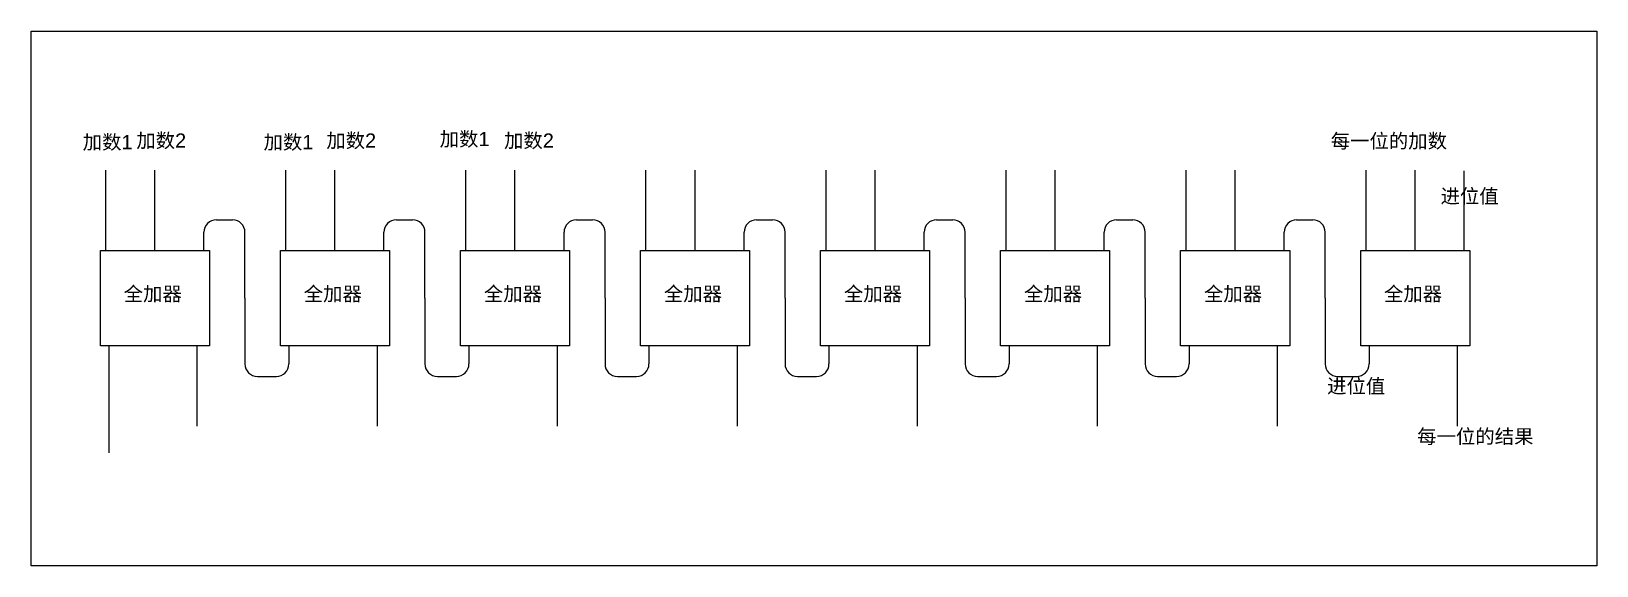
# Model space of a CAD drawing. Header units: inches. Extents: x -6 to 965, y -428 to -142.
# Drawn here: x 148.85 to 192.92, y -197.88 to -182.84 of the extents above; entities that cross this region are included whole.
import ezdxf

# ---------------------------------------------------------------- set-up
doc = ezdxf.new("R2010")
doc.units = ezdxf.units.IN
doc.header["$MEASUREMENT"] = 0
doc.styles.get("Standard").update_dxf_attribs({"font": 'arial.ttf'})

msp = doc.modelspace()

# ---------------------------------------------------------------- texts
at = {"color": 85, "true_color": 0x58ba48, "char_height": 0.4, "attachment_point": 1}
for s, width, insert in [('{\\fSimSun|b0|i0|c134|p2;加数}1', 2.6324, (150.301, -185.754)), ('{\\fSimSun|b0|i0|c134|p2;加数}2', 2.6324, (151.811, -185.711)), ('{\\fSimSun|b0|i0|c134|p2;加数}1', 2.6324, (155.391, -185.754)), ('{\\fSimSun|b0|i0|c134|p2;加数}2', 2.6324, (157.159, -185.711)), ('{\\fSimSun|b0|i0|c134|p2;加数}1', 2.6324, (160.351, -185.668)), ('{\\fSimSun|b0|i0|c134|p2;加数}2', 2.6324, (162.163, -185.711)), ('{\\fSimSun|b0|i0|c134|p2;进位值}', 3.83733, (188.528, -187.275)), ('{\\fSimSun|b0|i0|c134|p2;全加器}', 3.83733, (151.455, -190.025)), ('{\\fSimSun|b0|i0|c134|p2;全加器}', 3.83733, (156.524, -190.025)), ('{\\fSimSun|b0|i0|c134|p2;全加器}', 3.83733, (161.593, -190.025)), ('{\\fSimSun|b0|i0|c134|p2;全加器}', 3.83733, (166.661, -190.025)), ('{\\fSimSun|b0|i0|c134|p2;全加器}', 3.83733, (171.73, -190.025)), ('{\\fSimSun|b0|i0|c134|p2;全加器}', 3.83733, (176.799, -190.025)), ('{\\fSimSun|b0|i0|c134|p2;全加器}', 3.83733, (181.867, -190.025)), ('{\\fSimSun|b0|i0|c134|p2;全加器}', 3.83733, (186.936, -190.025)), ('{\\fSimSun|b0|i0|c134|p2;进位值}', 3.83733, (185.335, -192.624))]:
    msp.add_mtext_dynamic_manual_height_columns(s, width=width, gutter_width=1, heights=[0], dxfattribs=dict(at, insert=insert))
at = {"color": 240, "true_color": 0xed1f24, "char_height": 0.4, "attachment_point": 1}
for s, insert in [('{\\fSimSun|b0|i0|c134|p2;每一位的加数}', (185.435, -185.722)), ('{\\fSimSun|b0|i0|c134|p2;每一位的结果}', (187.87, -194.041))]:
    msp.add_mtext_dynamic_manual_height_columns(s, width=3.42762, gutter_width=1, heights=[0], dxfattribs=dict(at, insert=insert))

# ---------------------------------------------------------------- linework, layer by layer
for p, q in [((150.953, -189.002), (150.953, -186.742)), ((152.334, -189.002), (152.334, -186.742)), ((156.022, -189.002), (156.022, -186.742)), ((157.402, -189.002), (157.402, -186.742)), ((161.09, -189.002), (161.09, -186.742)), ((162.471, -189.002), (162.471, -186.742)), ((166.159, -189.002), (166.159, -186.742)), ((167.54, -189.002), (167.54, -186.742)), ((171.228, -189.002), (171.228, -186.742)), ((172.608, -189.002), (172.608, -186.742)), ((176.296, -189.002), (176.296, -186.742)), ((177.677, -189.002), (177.677, -186.742)), ((181.365, -189.002), (181.365, -186.742)), ((182.746, -189.002), (182.746, -186.742)), ((189.195, -189.002), (189.195, -186.761)), ((154.065, -188.142), (154.518, -188.142)), ((159.133, -188.142), (159.587, -188.142)), ((164.202, -188.142), (164.655, -188.142)), ((169.271, -188.142), (169.724, -188.142)), ((174.339, -188.142), (174.793, -188.142)), ((179.408, -188.142), (179.861, -188.142)), ((184.477, -188.142), (184.93, -188.142)), ((153.715, -189.002), (153.715, -188.492)), ((154.868, -190.346), (154.868, -188.492)), ((158.783, -189.002), (158.783, -188.492)), ((159.937, -190.346), (159.937, -188.492)), ((163.852, -189.002), (163.852, -188.492)), ((165.005, -190.346), (165.005, -188.492)), ((168.921, -189.002), (168.921, -188.492)), ((170.074, -190.346), (170.074, -188.492)), ((173.989, -189.002), (173.989, -188.492)), ((175.143, -190.346), (175.143, -188.492)), ((179.058, -189.002), (179.058, -188.492)), ((180.211, -190.346), (180.211, -188.492)), ((184.127, -189.002), (184.127, -188.492)), ((185.28, -190.346), (185.28, -188.492)), ((154.868, -190.346), (154.868, -192.199)), ((159.937, -190.346), (159.937, -192.199)), ((165.005, -190.346), (165.005, -192.199)), ((170.074, -190.346), (170.074, -192.199)), ((175.143, -190.346), (175.143, -192.199)), ((180.211, -190.346), (180.211, -192.199)), ((185.28, -190.346), (185.28, -192.199)), ((151.036, -191.69), (151.036, -194.7)), ((153.518, -191.69), (153.518, -193.949)), ((156.105, -191.69), (156.105, -192.199)), ((158.587, -191.69), (158.587, -193.949)), ((161.174, -191.69), (161.174, -192.199)), ((163.656, -191.69), (163.656, -193.949)), ((166.242, -191.69), (166.242, -192.199)), ((168.724, -191.69), (168.724, -193.949)), ((171.311, -191.69), (171.311, -192.199)), ((173.793, -191.69), (173.793, -193.949)), ((176.38, -191.69), (176.38, -192.199)), ((178.862, -191.69), (178.862, -193.949)), ((181.448, -191.69), (181.448, -192.199)), ((183.93, -191.69), (183.93, -193.949)), ((186.517, -191.69), (186.517, -192.199)), ((155.218, -192.549), (155.755, -192.549)), ((160.287, -192.549), (160.824, -192.549)), ((165.355, -192.549), (165.892, -192.549)), ((170.424, -192.549), (170.961, -192.549)), ((175.493, -192.549), (176.03, -192.549)), ((180.561, -192.549), (181.098, -192.549)), ((185.63, -192.549), (186.167, -192.549))]:
    msp.add_line(p, q)
at = {"color": 240, "true_color": 0xed1f24}
for p, q in [((186.434, -189.002), (186.434, -186.742)), ((187.814, -189.002), (187.814, -186.742)), ((188.999, -191.69), (188.999, -193.949))]:
    msp.add_line(p, q, dxfattribs=at)
for points in [[(148.854, -182.835), (192.924, -182.835), (192.924, -197.878), (148.854, -197.878)], [(153.869, -189.002), (153.869, -191.69), (150.799, -191.69), (150.799, -189.002)], [(158.938, -189.002), (158.938, -191.69), (155.867, -191.69), (155.867, -189.002)], [(164.006, -189.002), (164.006, -191.69), (160.936, -191.69), (160.936, -189.002)], [(169.075, -189.002), (169.075, -191.69), (166.005, -191.69), (166.005, -189.002)], [(174.144, -189.002), (174.144, -191.69), (171.073, -191.69), (171.073, -189.002)], [(179.212, -189.002), (179.212, -191.69), (176.142, -191.69), (176.142, -189.002)], [(184.281, -189.002), (184.281, -191.69), (181.211, -191.69), (181.211, -189.002)], [(189.35, -189.002), (189.35, -191.69), (186.279, -191.69), (186.279, -189.002)]]:
    msp.add_lwpolyline(points, close=True)
for centre, start, end in [((154.065, -188.492), 90, 180), ((154.518, -188.492), 0, 90), ((159.133, -188.492), 90, 180), ((159.587, -188.492), 0, 90), ((164.202, -188.492), 90, 180), ((164.655, -188.492), 0, 90), ((169.271, -188.492), 90, 180), ((169.724, -188.492), 0, 90), ((174.339, -188.492), 90, 180), ((174.793, -188.492), 0, 90), ((179.408, -188.492), 90, 180), ((179.861, -188.492), 0, 90), ((184.477, -188.492), 90, 180), ((184.93, -188.492), 0, 90), ((155.218, -192.199), 180, 270), ((155.755, -192.199), 270, 0), ((160.287, -192.199), 180, 270), ((160.824, -192.199), 270, 0), ((165.355, -192.199), 180, 270), ((165.892, -192.199), 270, 0), ((170.424, -192.199), 180, 270), ((170.961, -192.199), 270, 0), ((175.493, -192.199), 180, 270), ((176.03, -192.199), 270, 0), ((180.561, -192.199), 180, 270), ((181.098, -192.199), 270, 0), ((185.63, -192.199), 180, 270), ((186.167, -192.199), 270, 0)]:
    msp.add_arc(centre, 0.35, start, end)

msp.set_redraw_order([(e.dxf.handle, doc.entitydb.next_handle()) for e in msp.query("TEXT MTEXT ATTDEF DIMENSION ARC_DIMENSION")])  # texts and dimensions are drawn at this point

doc.saveas('drawing.dxf')
